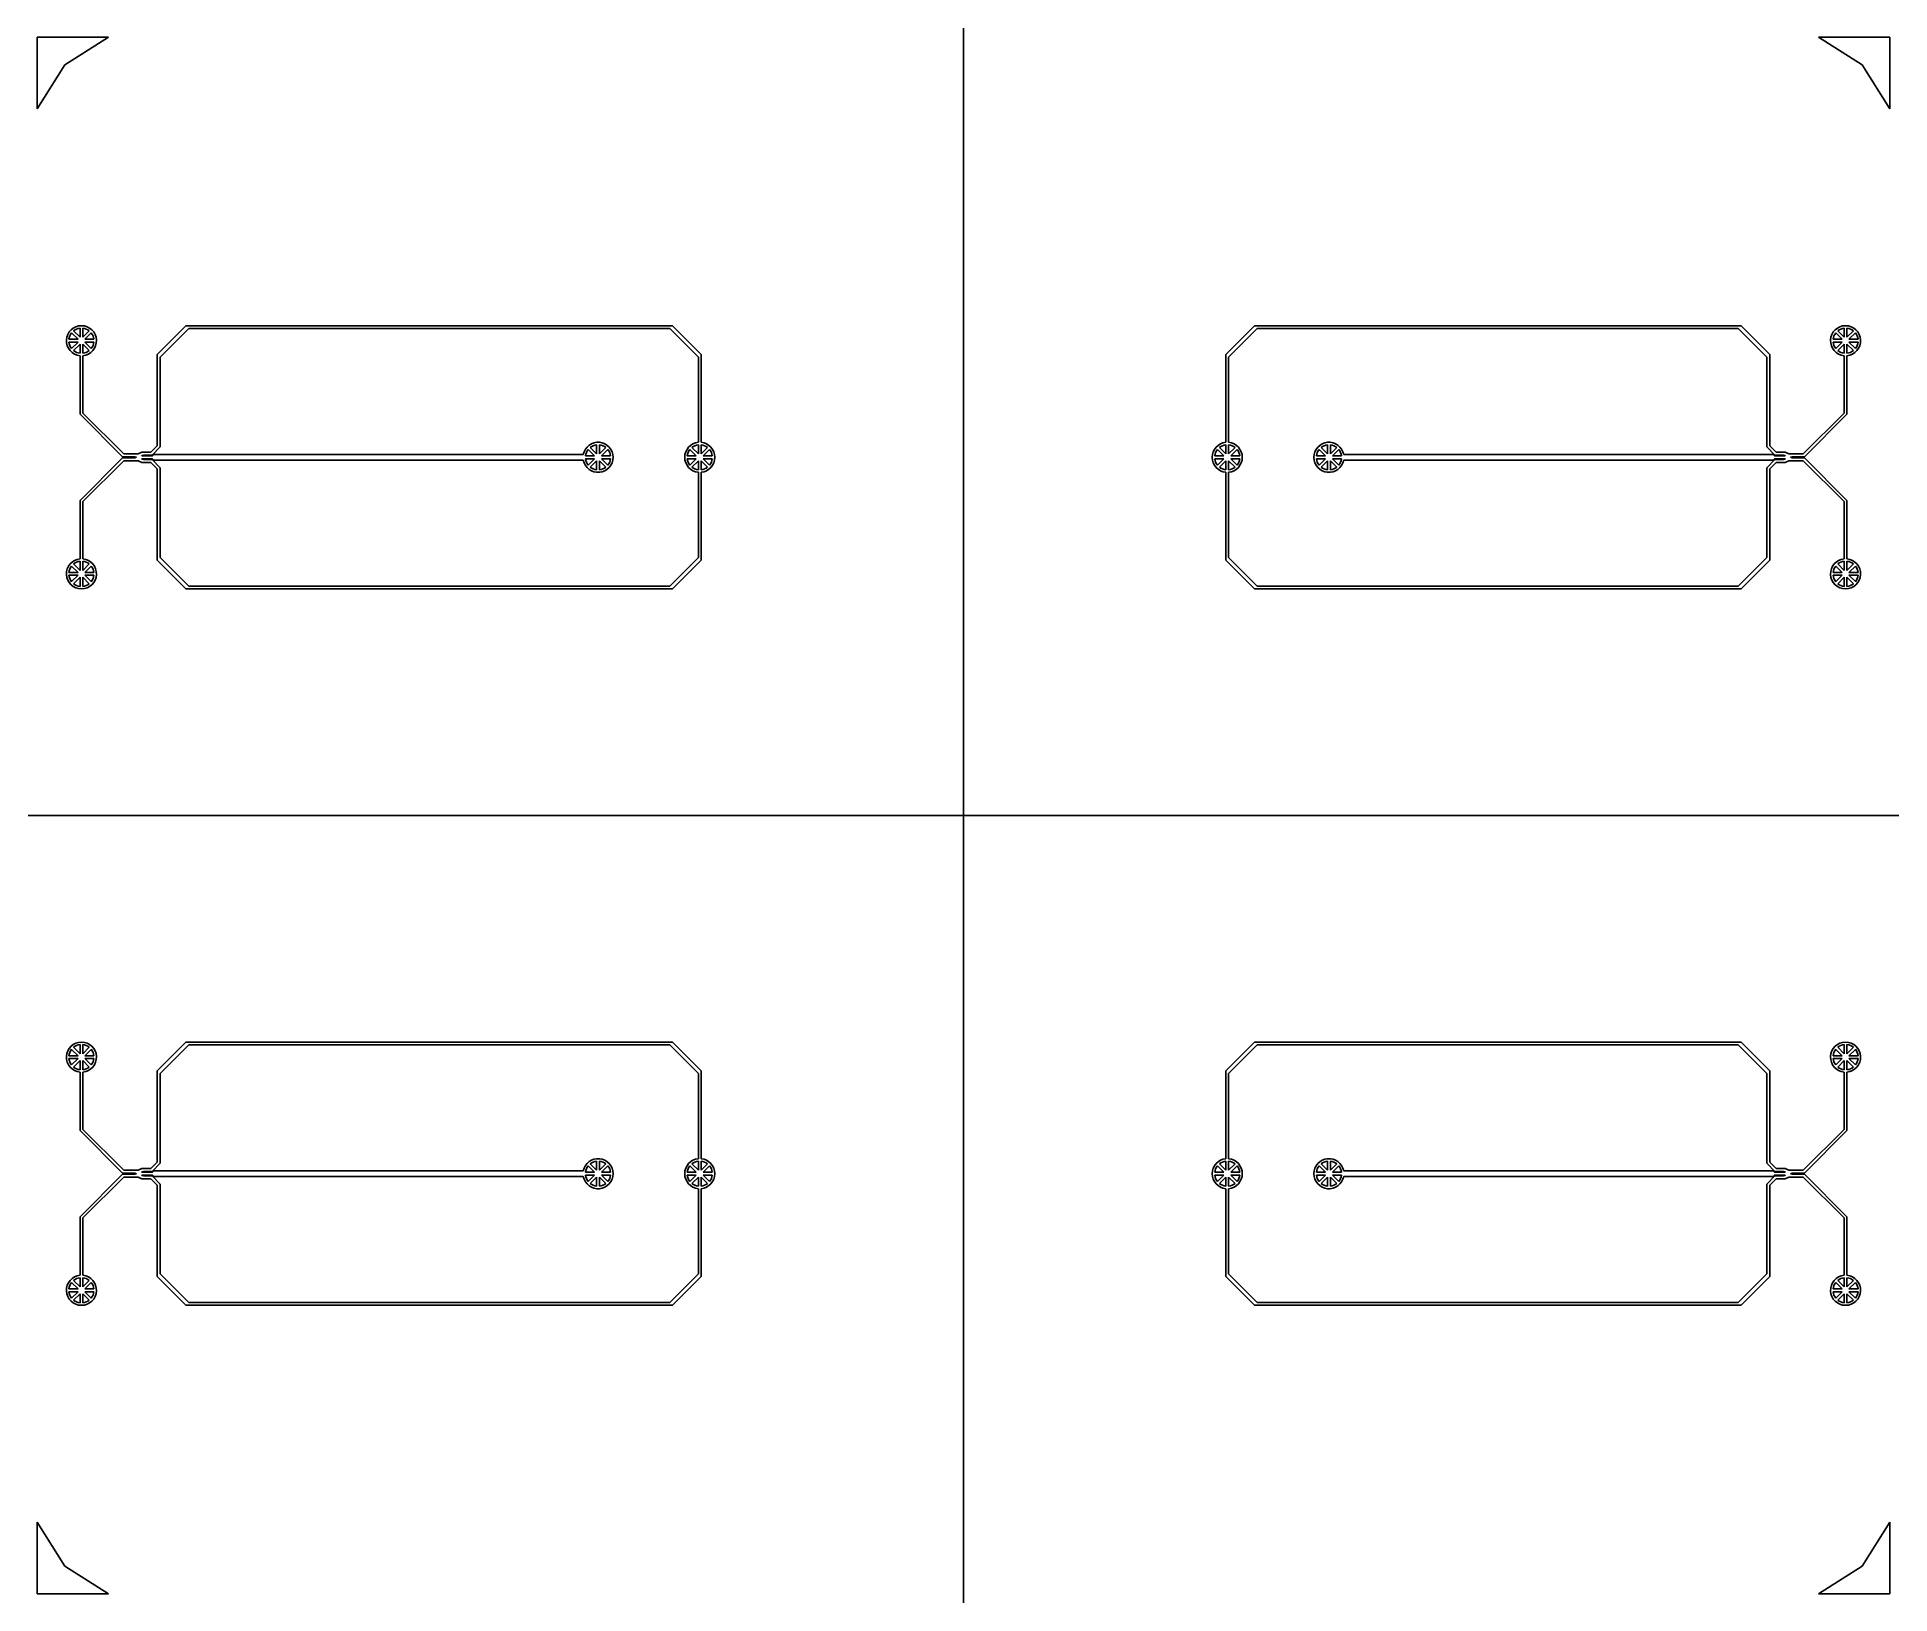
# Model space of a CAD drawing. Header units: millimetres. Extents: x 1000 to 444771, y -11148 to 590229.
# Drawn here: x 32657 to 97343, y 483836 to 538164 of the extents above; entities that cross this region are included whole.
import ezdxf

# ---------------------------------------------------------------- set-up
doc = ezdxf.new("R2010")
doc.units = ezdxf.units.MM
doc.layers.add('CLEAR', color=140, linetype='Continuous')
doc.layers.add('MASK', color=20, linetype='Continuous')

msp = doc.modelspace()

# ---------------------------------------------------------------- linework, layer by layer
for p, q in [((65000, 447500), (65000, 574500)), ((1500, 511000), (128500, 511000))]:
    msp.add_line(p, q)
msp.add_circle((65000, 511000), 50000)
at = {"layer": 'CLEAR'}
for p, q in [((32657, 538164), (32657, 535664)), ((32657, 538164), (35157, 538164)), ((33624, 537197), (35157, 538164)), ((97343, 538164), (94843, 538164)), ((96376, 537197), (94843, 538164)), ((97343, 538164), (97343, 535664)), ((32657, 535664), (33624, 537197)), ((97343, 535664), (96376, 537197)), ((36853, 527092), (37853, 528092)), ((36953, 526992), (37953, 527992)), ((37853, 528092), (54843, 528092)), ((37953, 527992), (54743, 527992)), ((54743, 527992), (55743, 526992)), ((54843, 528092), (55843, 527092)), ((75157, 528092), (74157, 527092)), ((75257, 527992), (74257, 526992)), ((92147, 528092), (75157, 528092)), ((92047, 527992), (75257, 527992)), ((93047, 526992), (92047, 527992)), ((93147, 527092), (92147, 528092)), ((34157, 527044), (34157, 525003)), ((34257, 525044), (34257, 527044)), ((36853, 523904), (36853, 527092)), ((36953, 523863), (36953, 526992)), ((55743, 526992), (55743, 524023)), ((55843, 527092), (55843, 524023)), ((74157, 527092), (74157, 524023)), ((74257, 526992), (74257, 524023)), ((93047, 523863), (93047, 526992)), ((93147, 523904), (93147, 527092)), ((95743, 525044), (95743, 527044)), ((95843, 527044), (95843, 525003)), ((35640, 523520), (34157, 525003)), ((35681, 523620), (34257, 525044)), ((94319, 523620), (95743, 525044)), ((94360, 523520), (95843, 525003)), ((35640, 523480), (34157, 521997)), ((35681, 523380), (34257, 521956)), ((36070, 523520), (35640, 523520)), ((36070, 523480), (35640, 523480)), ((36190, 523620), (35681, 523620)), ((36190, 523380), (35681, 523380)), ((36130, 523500), (36070, 523520)), ((36130, 523500), (36070, 523480)), ((36130, 523500), (36130, 523500)), ((36190, 523620), (36310, 523680)), ((36190, 523380), (36310, 523320)), ((36310, 523680), (36629, 523680)), ((36310, 523560), (36370, 523580)), ((36310, 523550), (36310, 523560)), ((36682, 523550), (36310, 523550)), ((36310, 523450), (36310, 523440)), ((36682, 523450), (36310, 523450)), ((36310, 523440), (36370, 523420)), ((36310, 523320), (36629, 523320)), ((36370, 523580), (36670, 523580)), ((36370, 523420), (36670, 523420)), ((36629, 523680), (36853, 523904)), ((36629, 523320), (36853, 523096)), ((36670, 523580), (36953, 523863)), ((36670, 523420), (36953, 523137)), ((36682, 523550), (36732, 523600)), ((36682, 523450), (36732, 523400)), ((36732, 523600), (51727, 523600)), ((36732, 523400), (51727, 523400)), ((93268, 523600), (78273, 523600)), ((93268, 523400), (78273, 523400)), ((93330, 523580), (93047, 523863)), ((93330, 523420), (93047, 523137)), ((93371, 523680), (93147, 523904)), ((93371, 523320), (93147, 523096)), ((93318, 523550), (93268, 523600)), ((93318, 523450), (93268, 523400)), ((93318, 523550), (93690, 523550)), ((93318, 523450), (93690, 523450)), ((93630, 523580), (93330, 523580)), ((93630, 523420), (93330, 523420)), ((93690, 523680), (93371, 523680)), ((93690, 523320), (93371, 523320)), ((93690, 523560), (93630, 523580)), ((93690, 523440), (93630, 523420)), ((93810, 523620), (93690, 523680)), ((93690, 523550), (93690, 523560)), ((93690, 523450), (93690, 523440)), ((93810, 523380), (93690, 523320)), ((93810, 523620), (94319, 523620)), ((93810, 523380), (94319, 523380)), ((93870, 523500), (93930, 523520)), ((93870, 523500), (93930, 523480)), ((93870, 523500), (93870, 523500)), ((93930, 523520), (94360, 523520)), ((93930, 523480), (94360, 523480)), ((94319, 523380), (95743, 521956)), ((94360, 523480), (95843, 521997)), ((36853, 523096), (36853, 519908)), ((36953, 523137), (36953, 520008)), ((55743, 522977), (55743, 520008)), ((55843, 522977), (55843, 519908)), ((74157, 522977), (74157, 519908)), ((74257, 522977), (74257, 520008)), ((93047, 523137), (93047, 520008)), ((93147, 523096), (93147, 519908)), ((34157, 519956), (34157, 521997)), ((34257, 521956), (34257, 519956)), ((95743, 521956), (95743, 519956)), ((95843, 519956), (95843, 521997)), ((37853, 518908), (36853, 519908)), ((37953, 519008), (36953, 520008)), ((54743, 519008), (55743, 520008)), ((54843, 518908), (55843, 519908)), ((75157, 518908), (74157, 519908)), ((75257, 519008), (74257, 520008)), ((92047, 519008), (93047, 520008)), ((92147, 518908), (93147, 519908)), ((37853, 518908), (54843, 518908)), ((37953, 519008), (54743, 519008)), ((92147, 518908), (75157, 518908)), ((92047, 519008), (75257, 519008)), ((37853, 503092), (36853, 502092)), ((37953, 502992), (36953, 501992)), ((37853, 503092), (54843, 503092)), ((37953, 502992), (54743, 502992)), ((54743, 502992), (55743, 501992)), ((54843, 503092), (55843, 502092)), ((75157, 503092), (74157, 502092)), ((75257, 502992), (74257, 501992)), ((92147, 503092), (75157, 503092)), ((92047, 502992), (75257, 502992)), ((92047, 502992), (93047, 501992)), ((92147, 503092), (93147, 502092)), ((34157, 502044), (34157, 500003)), ((34257, 500044), (34257, 502044)), ((36853, 498904), (36853, 502092)), ((36953, 498863), (36953, 501992)), ((55743, 499023), (55743, 501992)), ((55843, 499023), (55843, 502092)), ((74157, 499023), (74157, 502092)), ((74257, 499023), (74257, 501992)), ((93047, 498863), (93047, 501992)), ((93147, 498904), (93147, 502092)), ((95743, 500044), (95743, 502044)), ((95843, 502044), (95843, 500003)), ((35681, 498620), (34257, 500044)), ((94319, 498620), (95743, 500044)), ((35640, 498520), (34157, 500003)), ((94360, 498520), (95843, 500003)), ((36629, 498680), (36853, 498904)), ((36670, 498580), (36953, 498863)), ((93330, 498580), (93047, 498863)), ((93371, 498680), (93147, 498904)), ((35640, 498480), (34157, 496997)), ((35681, 498380), (34257, 496956)), ((36070, 498520), (35640, 498520)), ((36070, 498480), (35640, 498480)), ((36190, 498620), (35681, 498620)), ((36190, 498380), (35681, 498380)), ((36130, 498500), (36070, 498520)), ((36130, 498500), (36070, 498480)), ((36130, 498500), (36130, 498500)), ((36190, 498620), (36310, 498680)), ((36190, 498380), (36310, 498320)), ((36310, 498680), (36629, 498680)), ((36310, 498560), (36370, 498580)), ((36310, 498550), (36310, 498560)), ((36682, 498550), (36310, 498550)), ((36310, 498450), (36310, 498440)), ((36682, 498450), (36310, 498450)), ((36310, 498440), (36370, 498420)), ((36310, 498320), (36629, 498320)), ((36370, 498580), (36670, 498580)), ((36370, 498420), (36670, 498420)), ((36629, 498320), (36853, 498096)), ((36670, 498420), (36953, 498137)), ((36682, 498550), (36732, 498600)), ((36682, 498450), (36732, 498400)), ((36732, 498600), (51727, 498600)), ((36732, 498400), (51727, 498400)), ((36853, 498096), (36853, 494908)), ((36953, 498137), (36953, 495008)), ((93268, 498600), (78273, 498600)), ((93268, 498400), (78273, 498400)), ((93330, 498420), (93047, 498137)), ((93047, 498137), (93047, 495008)), ((93371, 498320), (93147, 498096)), ((93147, 498096), (93147, 494908)), ((93318, 498550), (93268, 498600)), ((93318, 498450), (93268, 498400)), ((93318, 498550), (93690, 498550)), ((93318, 498450), (93690, 498450)), ((93630, 498580), (93330, 498580)), ((93630, 498420), (93330, 498420)), ((93690, 498680), (93371, 498680)), ((93690, 498320), (93371, 498320)), ((93690, 498560), (93630, 498580)), ((93690, 498440), (93630, 498420)), ((93810, 498620), (93690, 498680)), ((93690, 498550), (93690, 498560)), ((93690, 498450), (93690, 498440)), ((93810, 498380), (93690, 498320)), ((93810, 498620), (94319, 498620)), ((93810, 498380), (94319, 498380)), ((93870, 498500), (93930, 498520)), ((93870, 498500), (93930, 498480)), ((93870, 498500), (93870, 498500)), ((93930, 498520), (94360, 498520)), ((93930, 498480), (94360, 498480)), ((94319, 498380), (95743, 496956)), ((94360, 498480), (95843, 496997)), ((55743, 495008), (55743, 497977)), ((55843, 494908), (55843, 497977)), ((74157, 494908), (74157, 497977)), ((74257, 495008), (74257, 497977)), ((34157, 494956), (34157, 496997)), ((34257, 496956), (34257, 494956)), ((95743, 496956), (95743, 494956)), ((95843, 494956), (95843, 496997)), ((36853, 494908), (37853, 493908)), ((36953, 495008), (37953, 494008)), ((54743, 494008), (55743, 495008)), ((54843, 493908), (55843, 494908)), ((75157, 493908), (74157, 494908)), ((75257, 494008), (74257, 495008)), ((93047, 495008), (92047, 494008)), ((93147, 494908), (92147, 493908)), ((37853, 493908), (54843, 493908)), ((37953, 494008), (54743, 494008)), ((92147, 493908), (75157, 493908)), ((92047, 494008), (75257, 494008)), ((32657, 483836), (32657, 486336)), ((32657, 486336), (33624, 484803)), ((97343, 486336), (96376, 484803)), ((97343, 483836), (97343, 486336)), ((33624, 484803), (35157, 483836)), ((96376, 484803), (94843, 483836)), ((32657, 483836), (35157, 483836)), ((97343, 483836), (94843, 483836))]:
    msp.add_line(p, q, dxfattribs=at)
for centre, start, end in [((34207, 527567), 275.46502, 264.53498), ((95793, 527567), 275.46502, 264.53498), ((52243, 523500), 190.98058, 169.01942), ((55793, 523500), 95.46502, 264.53498), ((55793, 523500), 275.46502, 84.53498), ((74207, 523500), 95.46502, 264.53498), ((74207, 523500), 275.46502, 84.53498), ((77757, 523500), 10.98058, 349.01942), ((34207, 519433), 95.46502, 84.53498), ((95793, 519433), 95.46502, 84.53498), ((34207, 502567), 275.46502, 264.53498), ((95793, 502567), 275.46502, 264.53498), ((52243, 498500), 190.98058, 169.01942), ((55793, 498500), 95.46502, 264.53498), ((55793, 498500), 275.46502, 84.53498), ((74207, 498500), 95.46502, 264.53498), ((74207, 498500), 275.46502, 84.53498), ((77757, 498500), 10.98058, 349.01942), ((34207, 494433), 95.46502, 84.53498), ((95793, 494433), 95.46502, 84.53498)]:
    msp.add_arc(centre, 525, start, end, dxfattribs=at)
at = {"layer": 'MASK'}
for p, q in [((34087, 527617), (33863, 527840)), ((34157, 527687), (33934, 527911)), ((34157, 527687), (34157, 528003)), ((34257, 527687), (34257, 528003)), ((34257, 527687), (34481, 527911)), ((34328, 527617), (34551, 527840)), ((95672, 527617), (95449, 527840)), ((95743, 527687), (95519, 527911)), ((95743, 527687), (95743, 528003)), ((95843, 527687), (95843, 528003)), ((95843, 527687), (96066, 527911)), ((95913, 527617), (96137, 527840)), ((34087, 527617), (33771, 527617)), ((34087, 527517), (33771, 527517)), ((34087, 527517), (33863, 527294)), ((34157, 527446), (33934, 527223)), ((34157, 527446), (34157, 527130)), ((34257, 527446), (34481, 527223)), ((34257, 527446), (34257, 527130)), ((34328, 527617), (34644, 527617)), ((34328, 527517), (34551, 527294)), ((34328, 527517), (34644, 527517)), ((95672, 527617), (95356, 527617)), ((95672, 527517), (95356, 527517)), ((95672, 527517), (95449, 527294)), ((95743, 527446), (95519, 527223)), ((95743, 527446), (95743, 527130)), ((95843, 527446), (96066, 527223)), ((95843, 527446), (95843, 527130)), ((95913, 527617), (96229, 527617)), ((95913, 527517), (96137, 527294)), ((95913, 527517), (96229, 527517)), ((52122, 523550), (51806, 523550)), ((52122, 523450), (51806, 523450)), ((52122, 523550), (51899, 523773)), ((52122, 523450), (51899, 523227)), ((52193, 523620), (51969, 523844)), ((52193, 523380), (51969, 523156)), ((52193, 523620), (52193, 523936)), ((52193, 523380), (52193, 523064)), ((52293, 523620), (52293, 523936)), ((52293, 523620), (52516, 523844)), ((52293, 523380), (52516, 523156)), ((52293, 523380), (52293, 523064)), ((52363, 523550), (52587, 523773)), ((52363, 523550), (52679, 523550)), ((52363, 523450), (52587, 523227)), ((52363, 523450), (52679, 523450)), ((55672, 523550), (55356, 523550)), ((55672, 523450), (55356, 523450)), ((55672, 523550), (55449, 523773)), ((55672, 523450), (55449, 523227)), ((55743, 523620), (55519, 523844)), ((55743, 523380), (55519, 523156)), ((55743, 523620), (55743, 523936)), ((55743, 523380), (55743, 523064)), ((55843, 523620), (55843, 523936)), ((55843, 523620), (56066, 523844)), ((55843, 523380), (56066, 523156)), ((55843, 523380), (55843, 523064)), ((55913, 523550), (56137, 523773)), ((55913, 523550), (56229, 523550)), ((55913, 523450), (56137, 523227)), ((55913, 523450), (56229, 523450)), ((74087, 523550), (73771, 523550)), ((74087, 523450), (73771, 523450)), ((74087, 523550), (73863, 523773)), ((74087, 523450), (73863, 523227)), ((74157, 523620), (73934, 523844)), ((74157, 523380), (73934, 523156)), ((74157, 523620), (74157, 523936)), ((74157, 523380), (74157, 523064)), ((74257, 523620), (74257, 523936)), ((74257, 523620), (74481, 523844)), ((74257, 523380), (74481, 523156)), ((74257, 523380), (74257, 523064)), ((74328, 523550), (74551, 523773)), ((74328, 523550), (74644, 523550)), ((74328, 523450), (74551, 523227)), ((74328, 523450), (74644, 523450)), ((77637, 523550), (77321, 523550)), ((77637, 523450), (77321, 523450)), ((77637, 523550), (77413, 523773)), ((77637, 523450), (77413, 523227)), ((77707, 523620), (77484, 523844)), ((77707, 523380), (77484, 523156)), ((77707, 523620), (77707, 523936)), ((77707, 523380), (77707, 523064)), ((77807, 523620), (77807, 523936)), ((77807, 523620), (78031, 523844)), ((77807, 523380), (78031, 523156)), ((77807, 523380), (77807, 523064)), ((77878, 523550), (78101, 523773)), ((77878, 523550), (78194, 523550)), ((77878, 523450), (78101, 523227)), ((77878, 523450), (78194, 523450)), ((34087, 519483), (33771, 519483)), ((34087, 519483), (33863, 519706)), ((34157, 519554), (33934, 519777)), ((34157, 519554), (34157, 519870)), ((34257, 519554), (34257, 519870)), ((34257, 519554), (34481, 519777)), ((34328, 519483), (34551, 519706)), ((34328, 519483), (34644, 519483)), ((95672, 519483), (95356, 519483)), ((95672, 519483), (95449, 519706)), ((95743, 519554), (95519, 519777)), ((95743, 519554), (95743, 519870)), ((95843, 519554), (95843, 519870)), ((95843, 519554), (96066, 519777)), ((95913, 519483), (96137, 519706)), ((95913, 519483), (96229, 519483)), ((34087, 519383), (33771, 519383)), ((34087, 519383), (33863, 519160)), ((34157, 519313), (33934, 519089)), ((34157, 519313), (34157, 518997)), ((34257, 519313), (34481, 519089)), ((34257, 519313), (34257, 518997)), ((34328, 519383), (34551, 519160)), ((34328, 519383), (34644, 519383)), ((95672, 519383), (95356, 519383)), ((95672, 519383), (95449, 519160)), ((95743, 519313), (95519, 519089)), ((95743, 519313), (95743, 518997)), ((95843, 519313), (96066, 519089)), ((95843, 519313), (95843, 518997)), ((95913, 519383), (96137, 519160)), ((95913, 519383), (96229, 519383)), ((34087, 502617), (33771, 502617)), ((34087, 502617), (33863, 502840)), ((34157, 502687), (33934, 502911)), ((34157, 502687), (34157, 503003)), ((34257, 502687), (34257, 503003)), ((34257, 502687), (34481, 502911)), ((34328, 502617), (34551, 502840)), ((34328, 502617), (34644, 502617)), ((95672, 502617), (95356, 502617)), ((95672, 502617), (95449, 502840)), ((95743, 502687), (95519, 502911)), ((95743, 502687), (95743, 503003)), ((95843, 502687), (95843, 503003)), ((95843, 502687), (96066, 502911)), ((95913, 502617), (96137, 502840)), ((95913, 502617), (96229, 502617)), ((34087, 502517), (33771, 502517)), ((34087, 502517), (33863, 502294)), ((34157, 502446), (33934, 502223)), ((34157, 502446), (34157, 502130)), ((34257, 502446), (34481, 502223)), ((34257, 502446), (34257, 502130)), ((34328, 502517), (34551, 502294)), ((34328, 502517), (34644, 502517)), ((95672, 502517), (95356, 502517)), ((95672, 502517), (95449, 502294)), ((95743, 502446), (95519, 502223)), ((95743, 502446), (95743, 502130)), ((95843, 502446), (96066, 502223)), ((95843, 502446), (95843, 502130)), ((95913, 502517), (96137, 502294)), ((95913, 502517), (96229, 502517)), ((52122, 498550), (51899, 498773)), ((52193, 498620), (51969, 498844)), ((52193, 498620), (52193, 498936)), ((52293, 498620), (52293, 498936)), ((52293, 498620), (52516, 498844)), ((52363, 498550), (52587, 498773)), ((55672, 498550), (55449, 498773)), ((55743, 498620), (55519, 498844)), ((55743, 498620), (55743, 498936)), ((55843, 498620), (55843, 498936)), ((55843, 498620), (56066, 498844)), ((55913, 498550), (56137, 498773)), ((74087, 498550), (73863, 498773)), ((74157, 498620), (73934, 498844)), ((74157, 498620), (74157, 498936)), ((74257, 498620), (74257, 498936)), ((74257, 498620), (74481, 498844)), ((74328, 498550), (74551, 498773)), ((77637, 498550), (77413, 498773)), ((77707, 498620), (77484, 498844)), ((77707, 498620), (77707, 498936)), ((77807, 498620), (77807, 498936)), ((77807, 498620), (78031, 498844)), ((77878, 498550), (78101, 498773)), ((52122, 498550), (51806, 498550)), ((52122, 498450), (51806, 498450)), ((52122, 498450), (51899, 498227)), ((52193, 498380), (51969, 498156)), ((52193, 498380), (52193, 498064)), ((52293, 498380), (52516, 498156)), ((52293, 498380), (52293, 498064)), ((52363, 498550), (52679, 498550)), ((52363, 498450), (52587, 498227)), ((52363, 498450), (52679, 498450)), ((55672, 498550), (55356, 498550)), ((55672, 498450), (55356, 498450)), ((55672, 498450), (55449, 498227)), ((55743, 498380), (55519, 498156)), ((55743, 498380), (55743, 498064)), ((55843, 498380), (56066, 498156)), ((55843, 498380), (55843, 498064)), ((55913, 498550), (56229, 498550)), ((55913, 498450), (56137, 498227)), ((55913, 498450), (56229, 498450)), ((74087, 498550), (73771, 498550)), ((74087, 498450), (73771, 498450)), ((74087, 498450), (73863, 498227)), ((74157, 498380), (73934, 498156)), ((74157, 498380), (74157, 498064)), ((74257, 498380), (74481, 498156)), ((74257, 498380), (74257, 498064)), ((74328, 498550), (74644, 498550)), ((74328, 498450), (74551, 498227)), ((74328, 498450), (74644, 498450)), ((77637, 498550), (77321, 498550)), ((77637, 498450), (77321, 498450)), ((77637, 498450), (77413, 498227)), ((77707, 498380), (77484, 498156)), ((77707, 498380), (77707, 498064)), ((77807, 498380), (78031, 498156)), ((77807, 498380), (77807, 498064)), ((77878, 498550), (78194, 498550)), ((77878, 498450), (78101, 498227)), ((77878, 498450), (78194, 498450)), ((34157, 494554), (34157, 494870)), ((34257, 494554), (34257, 494870)), ((95743, 494554), (95743, 494870)), ((95843, 494554), (95843, 494870)), ((34087, 494483), (33771, 494483)), ((34087, 494383), (33771, 494383)), ((34087, 494483), (33863, 494706)), ((34087, 494383), (33863, 494160)), ((34157, 494554), (33934, 494777)), ((34157, 494313), (33934, 494089)), ((34157, 494313), (34157, 493997)), ((34257, 494554), (34481, 494777)), ((34257, 494313), (34481, 494089)), ((34257, 494313), (34257, 493997)), ((34328, 494483), (34551, 494706)), ((34328, 494483), (34644, 494483)), ((34328, 494383), (34551, 494160)), ((34328, 494383), (34644, 494383)), ((95672, 494483), (95356, 494483)), ((95672, 494383), (95356, 494383)), ((95672, 494483), (95449, 494706)), ((95672, 494383), (95449, 494160)), ((95743, 494554), (95519, 494777)), ((95743, 494313), (95519, 494089)), ((95743, 494313), (95743, 493997)), ((95843, 494554), (96066, 494777)), ((95843, 494313), (96066, 494089)), ((95843, 494313), (95843, 493997)), ((95913, 494483), (96137, 494706)), ((95913, 494483), (96229, 494483)), ((95913, 494383), (96137, 494160)), ((95913, 494383), (96229, 494383))]:
    msp.add_line(p, q, dxfattribs=at)
for centre, start, end in [((34207, 527567), 141.52417, 173.47583), ((34207, 527567), 96.52417, 128.47583), ((34207, 527567), 51.52417, 83.47583), ((34207, 527567), 6.52417, 38.47583), ((95793, 527567), 141.52417, 173.47583), ((95793, 527567), 96.52417, 128.47583), ((95793, 527567), 51.52417, 83.47583), ((95793, 527567), 6.52417, 38.47583), ((34207, 527567), 186.52417, 218.47583), ((34207, 527567), 231.52417, 263.47583), ((34207, 527567), 276.52417, 308.47583), ((34207, 527567), 321.52417, 353.47583), ((95793, 527567), 186.52417, 218.47583), ((95793, 527567), 231.52417, 263.47583), ((95793, 527567), 276.52417, 308.47583), ((95793, 527567), 321.52417, 353.47583), ((52243, 523500), 141.52417, 173.47583), ((52243, 523500), 186.52417, 218.47583), ((52243, 523500), 96.52417, 128.47583), ((52243, 523500), 51.52417, 83.47583), ((52243, 523500), 6.52417, 38.47583), ((52243, 523500), 321.52417, 353.47583), ((55793, 523500), 141.52417, 173.47583), ((55793, 523500), 186.52417, 218.47583), ((55793, 523500), 96.52417, 128.47583), ((55793, 523500), 51.52417, 83.47583), ((55793, 523500), 6.52417, 38.47583), ((55793, 523500), 321.52417, 353.47583), ((74207, 523500), 141.52417, 173.47583), ((74207, 523500), 186.52417, 218.47583), ((74207, 523500), 96.52417, 128.47583), ((74207, 523500), 51.52417, 83.47583), ((74207, 523500), 6.52417, 38.47583), ((74207, 523500), 321.52417, 353.47583), ((77757, 523500), 141.52417, 173.47583), ((77757, 523500), 186.52417, 218.47583), ((77757, 523500), 96.52417, 128.47583), ((77757, 523500), 51.52417, 83.47583), ((77757, 523500), 6.52417, 38.47583), ((77757, 523500), 321.52417, 353.47583), ((52243, 523500), 231.52417, 263.47583), ((52243, 523500), 276.52417, 308.47583), ((55793, 523500), 231.52417, 263.47583), ((55793, 523500), 276.52417, 308.47583), ((74207, 523500), 231.52417, 263.47583), ((74207, 523500), 276.52417, 308.47583), ((77757, 523500), 231.52417, 263.47583), ((77757, 523500), 276.52417, 308.47583), ((34207, 519433), 141.52417, 173.47583), ((34207, 519433), 96.52417, 128.47583), ((34207, 519433), 51.52417, 83.47583), ((34207, 519433), 6.52417, 38.47583), ((95793, 519433), 141.52417, 173.47583), ((95793, 519433), 96.52417, 128.47583), ((95793, 519433), 51.52417, 83.47583), ((95793, 519433), 6.52417, 38.47583), ((34207, 519433), 186.52417, 218.47583), ((34207, 519433), 231.52417, 263.47583), ((34207, 519433), 276.52417, 308.47583), ((34207, 519433), 321.52417, 353.47583), ((95793, 519433), 186.52417, 218.47583), ((95793, 519433), 231.52417, 263.47583), ((95793, 519433), 276.52417, 308.47583), ((95793, 519433), 321.52417, 353.47583), ((34207, 502567), 141.52417, 173.47583), ((34207, 502567), 96.52417, 128.47583), ((34207, 502567), 51.52417, 83.47583), ((34207, 502567), 6.52417, 38.47583), ((95793, 502567), 141.52417, 173.47583), ((95793, 502567), 96.52417, 128.47583), ((95793, 502567), 51.52417, 83.47583), ((95793, 502567), 6.52417, 38.47583), ((34207, 502567), 186.52417, 218.47583), ((34207, 502567), 231.52417, 263.47583), ((34207, 502567), 276.52417, 308.47583), ((34207, 502567), 321.52417, 353.47583), ((95793, 502567), 186.52417, 218.47583), ((95793, 502567), 231.52417, 263.47583), ((95793, 502567), 276.52417, 308.47583), ((95793, 502567), 321.52417, 353.47583), ((52243, 498500), 141.52417, 173.47583), ((52243, 498500), 96.52417, 128.47583), ((52243, 498500), 51.52417, 83.47583), ((52243, 498500), 6.52417, 38.47583), ((55793, 498500), 141.52417, 173.47583), ((55793, 498500), 96.52417, 128.47583), ((55793, 498500), 51.52417, 83.47583), ((55793, 498500), 6.52417, 38.47583), ((74207, 498500), 141.52417, 173.47583), ((74207, 498500), 96.52417, 128.47583), ((74207, 498500), 51.52417, 83.47583), ((74207, 498500), 6.52417, 38.47583), ((77757, 498500), 141.52417, 173.47583), ((77757, 498500), 96.52417, 128.47583), ((77757, 498500), 51.52417, 83.47583), ((77757, 498500), 6.52417, 38.47583), ((52243, 498500), 186.52417, 218.47583), ((52243, 498500), 231.52417, 263.47583), ((52243, 498500), 276.52417, 308.47583), ((52243, 498500), 321.52417, 353.47583), ((55793, 498500), 186.52417, 218.47583), ((55793, 498500), 231.52417, 263.47583), ((55793, 498500), 276.52417, 308.47583), ((55793, 498500), 321.52417, 353.47583), ((74207, 498500), 186.52417, 218.47583), ((74207, 498500), 231.52417, 263.47583), ((74207, 498500), 276.52417, 308.47583), ((74207, 498500), 321.52417, 353.47583), ((77757, 498500), 186.52417, 218.47583), ((77757, 498500), 231.52417, 263.47583), ((77757, 498500), 276.52417, 308.47583), ((77757, 498500), 321.52417, 353.47583), ((34207, 494433), 96.52417, 128.47583), ((34207, 494433), 51.52417, 83.47583), ((95793, 494433), 96.52417, 128.47583), ((95793, 494433), 51.52417, 83.47583), ((34207, 494433), 141.52417, 173.47583), ((34207, 494433), 186.52417, 218.47583), ((34207, 494433), 6.52417, 38.47583), ((34207, 494433), 321.52417, 353.47583), ((95793, 494433), 141.52417, 173.47583), ((95793, 494433), 186.52417, 218.47583), ((95793, 494433), 6.52417, 38.47583), ((95793, 494433), 321.52417, 353.47583), ((34207, 494433), 231.52417, 263.47583), ((34207, 494433), 276.52417, 308.47583), ((95793, 494433), 231.52417, 263.47583), ((95793, 494433), 276.52417, 308.47583)]:
    msp.add_arc(centre, 439, start, end, dxfattribs=at)

doc.saveas('drawing.dxf')
